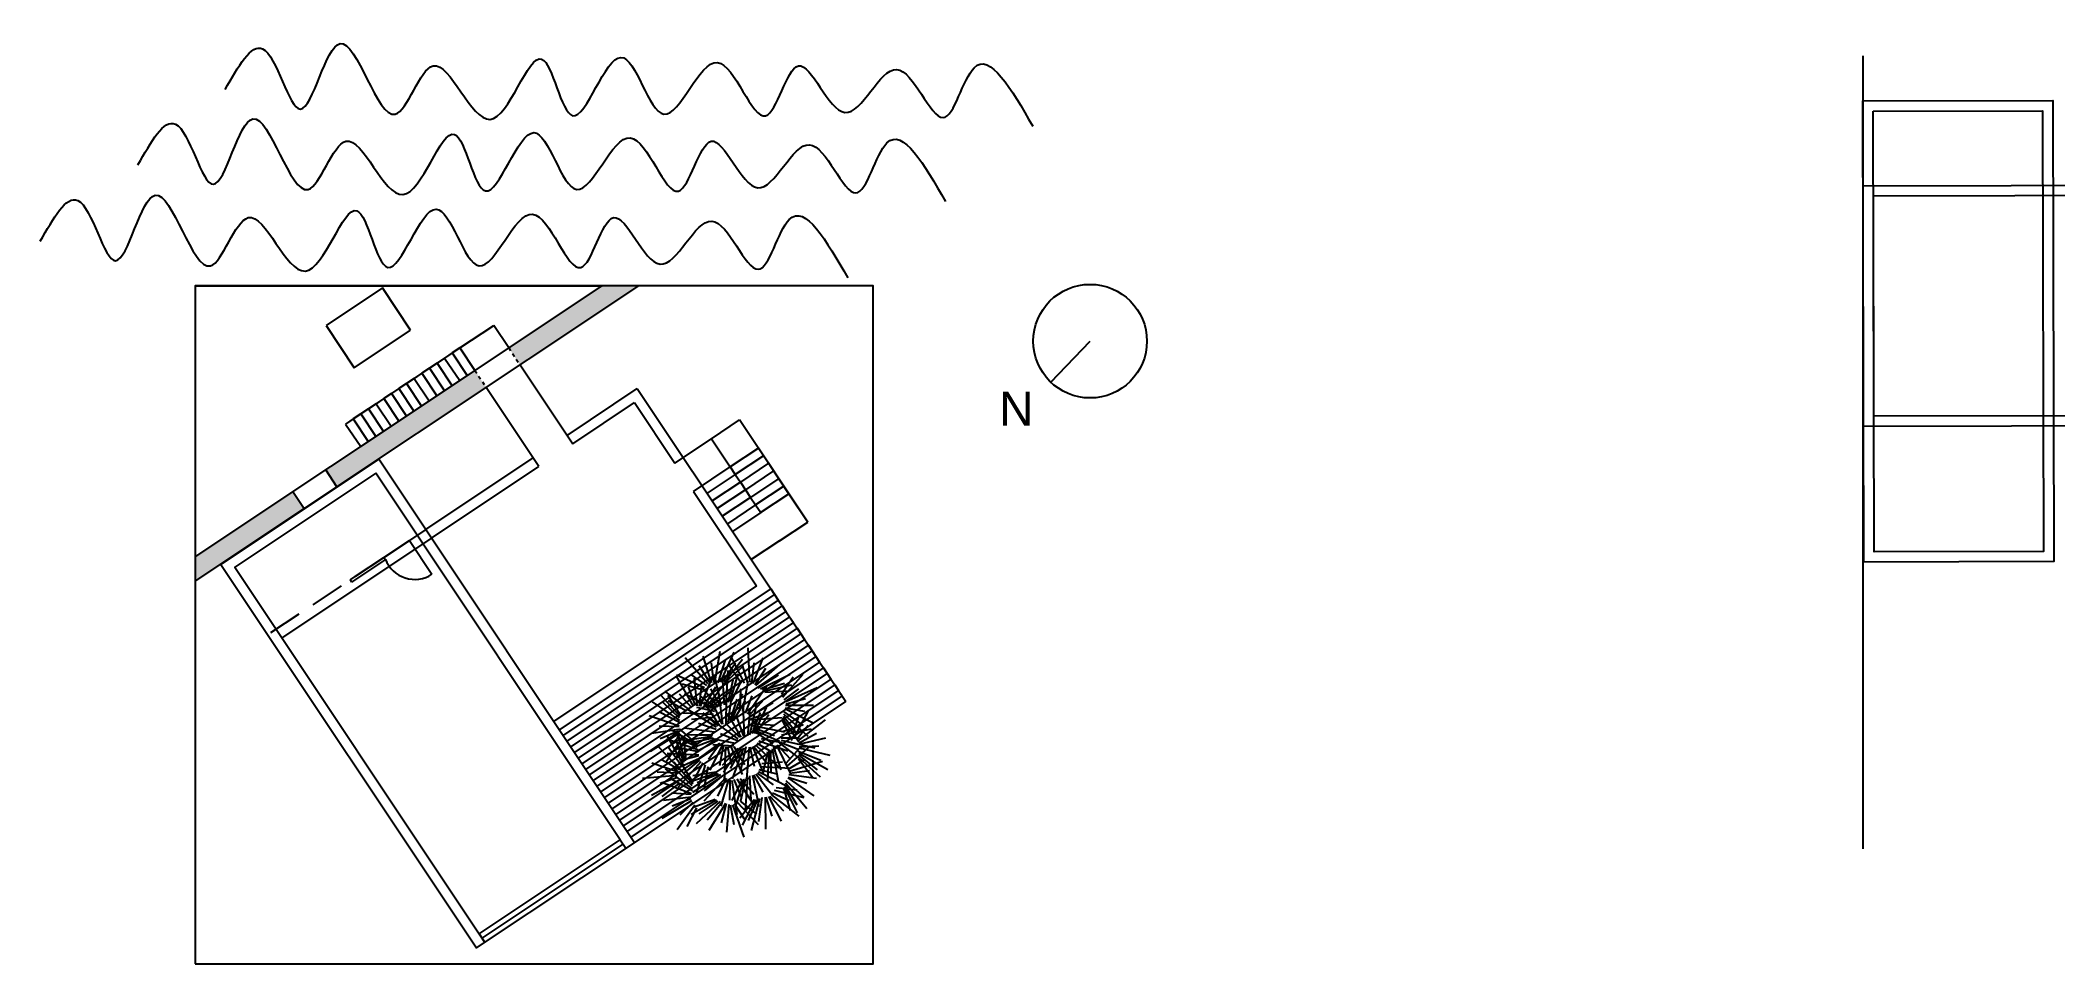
# Model space of a CAD drawing. Header units: inches. Extents: x 74 to 259, y -3 to 170.
# Drawn here: x 162.7 to 222.1, y 48.3 to 75.5 of the extents above; entities that cross this region are included whole.
import ezdxf

# ---------------------------------------------------------------- set-up
doc = ezdxf.new("R2010")
doc.units = ezdxf.units.IN
doc.header["$MEASUREMENT"] = 0
for name, pattern in [('ACAD_ISO07W100', [3, 0, -3]), ('DASHEDX2', [1.5, 1, -0.5]), ('DOT2', [0.125, 0, -0.125])]:
    doc.linetypes.add(name, pattern=pattern)
doc.layers.add('PIANTE', color=7, linetype='Continuous', true_color=0x007a00)
doc.layers.add('PRIMOPIANO', color=151, linetype='Continuous')
doc.styles.get("Standard").update_dxf_attribs({"font": 'Arial.ttf'})

msp = doc.modelspace()

# ---------------------------------------------------------------- texts
at = {"insert": (190.971, 65.171), "char_height": 1, "attachment_point": 1}
msp.add_mtext_dynamic_manual_height_columns('N', width=1.14842, gutter_width=1, heights=[0], dxfattribs=at)

# ---------------------------------------------------------------- blocks, each defined once
blk = doc.blocks.new('albero')
for p, q in [((69.828, 34.754), (69.986, 35.68)), ((69.994, 34.761), (70.406, 35.646)), ((70.862, 34.76), (70.815, 35.777)), ((69.627, 34.716), (68.951, 35.476)), ((69.684, 34.747), (69.365, 35.243)), ((69.728, 34.746), (69.484, 35.528)), ((69.806, 34.755), (69.733, 35.333)), ((69.927, 34.74), (70.145, 35.421)), ((70.061, 34.781), (70.442, 35.335)), ((70.116, 34.768), (70.644, 35.44)), ((70.16, 34.767), (70.671, 35.229)), ((70.169, 34.132), (70.225, 35.107)), ((70.613, 34.725), (70.26, 35.232)), ((70.707, 34.732), (70.3, 35.533)), ((70.8, 34.739), (70.65, 35.262)), ((70.925, 34.749), (70.99, 35.335)), ((70.959, 34.72), (71.261, 35.481)), ((71.025, 34.678), (71.332, 35.173)), ((71.042, 34.664), (71.747, 35.283)), ((69.074, 33.958), (68.352, 34.493)), ((69.524, 34.597), (68.704, 34.963)), ((69.2, 34.052), (68.704, 34.941)), ((69.456, 34.532), (68.863, 34.704)), ((69.262, 34.071), (69.058, 34.624)), ((69.593, 34.661), (69.147, 34.973)), ((69.305, 34.06), (69.236, 34.876)), ((69.382, 34.052), (69.437, 34.631)), ((69.404, 34.046), (69.759, 34.915)), ((69.927, 34.02), (69.411, 34.657)), ((69.498, 34.011), (69.858, 34.628)), ((69.568, 34.016), (70.162, 34.791)), ((69.637, 34.022), (70.129, 34.48)), ((69.688, 33.997), (70.349, 34.539)), ((69.996, 34.057), (69.715, 34.567)), ((70.017, 34.065), (69.822, 34.983)), ((70.065, 33.523), (69.951, 34.455)), ((70.114, 34.088), (70.066, 34.801)), ((70.222, 33.577), (70.363, 34.543)), ((70.223, 34.175), (70.373, 34.831)), ((70.279, 34.184), (70.522, 35.003)), ((70.321, 34.199), (70.625, 34.817)), ((70.577, 33.952), (70.601, 34.569)), ((70.656, 33.901), (70.814, 34.786)), ((70.796, 33.83), (71.372, 34.67)), ((71.11, 34.59), (71.708, 34.982)), ((71.175, 34.564), (72.052, 34.993)), ((71.24, 34.538), (71.884, 34.729)), ((71.274, 34.493), (72.107, 34.683)), ((71.308, 34.464), (71.996, 34.502)), ((71.797, 34.406), (72.138, 34.921)), ((71.838, 34.322), (72.433, 34.995)), ((71.88, 34.237), (72.31, 34.569)), ((71.921, 34.188), (72.849, 34.607)), ((68.8, 33.627), (67.995, 34.18)), ((68.809, 33.558), (68.174, 33.885)), ((68.813, 33.749), (68.237, 34.38)), ((68.791, 33.697), (68.308, 34.164)), ((68.821, 33.792), (68.45, 34.372)), ((68.993, 33.91), (68.451, 34.206)), ((69.154, 34.006), (68.787, 34.407)), ((69.845, 33.955), (68.935, 34.412)), ((69.884, 33.429), (69.018, 33.964)), ((69.832, 33.891), (69.304, 34.016)), ((69.885, 34.005), (69.406, 34.348)), ((69.972, 33.487), (69.514, 34.166)), ((69.731, 33.987), (70.33, 34.327)), ((70.044, 33.518), (69.808, 34.05)), ((70.164, 33.538), (70.178, 34.253)), ((70.281, 33.616), (70.487, 34.256)), ((70.337, 33.619), (70.65, 34.414)), ((70.38, 33.631), (70.737, 34.22)), ((70.707, 33.168), (70.664, 34.106)), ((70.735, 33.851), (70.93, 34.358)), ((70.806, 33.175), (70.874, 33.887)), ((70.84, 33.783), (71.245, 34.211)), ((70.849, 33.74), (71.55, 34.165)), ((70.868, 33.209), (71.081, 34.162)), ((70.877, 33.666), (71.42, 33.876)), ((70.929, 33.244), (71.182, 33.866)), ((70.985, 33.243), (71.358, 34.012)), ((71.855, 33.895), (72.44, 33.483)), ((71.898, 33.985), (72.734, 33.558)), ((71.906, 34.006), (72.479, 33.903)), ((71.92, 34.083), (72.739, 34.083)), ((71.935, 34.125), (72.503, 34.281)), ((72.178, 33.142), (72.602, 33.934)), ((68.779, 33.462), (67.892, 33.771)), ((68.771, 33.362), (67.959, 33.251)), ((68.775, 33.441), (68.193, 33.464)), ((68.762, 33.319), (68.22, 33.087)), ((69.311, 32.89), (68.582, 33.336)), ((69.307, 32.934), (68.789, 33.387)), ((69.793, 33.806), (68.895, 33.844)), ((69.82, 33.285), (68.929, 33.401)), ((69.753, 33.721), (69.139, 33.662)), ((69.866, 33.367), (69.351, 33.537)), ((69.929, 33.475), (69.482, 33.859)), ((70.519, 33.087), (69.696, 33.686)), ((70.567, 33.13), (70.15, 33.547)), ((70.611, 33.138), (70.205, 33.85)), ((70.685, 33.164), (70.491, 33.713)), ((70.881, 33.645), (71.818, 33.714)), ((70.892, 33.545), (71.605, 33.497)), ((70.928, 33.485), (71.886, 33.298)), ((70.963, 33.425), (71.593, 33.189)), ((70.964, 33.368), (71.743, 33.017)), ((70.974, 33.325), (71.545, 32.94)), ((71.029, 33.251), (71.429, 33.811)), ((71.806, 33.209), (72.686, 33.387)), ((71.811, 33.664), (72.1, 33.038)), ((71.824, 33.301), (72.406, 33.506)), ((71.826, 33.706), (72.309, 33.002)), ((71.854, 33.755), (72.269, 33.226)), ((71.855, 33.825), (72.577, 33.167)), ((72.119, 33.215), (72.333, 33.794)), ((72.237, 33.069), (72.58, 33.491)), ((72.289, 33.031), (73.097, 33.65)), ((68.784, 33.258), (67.922, 32.717)), ((68.8, 32.192), (68.149, 32.87)), ((68.885, 33.137), (68.388, 32.389)), ((69.333, 32.769), (68.406, 33.076)), ((68.893, 32.33), (68.426, 33.187)), ((68.832, 33.215), (68.452, 32.827)), ((68.87, 32.264), (68.452, 32.844)), ((69.361, 32.705), (68.66, 32.843)), ((68.937, 33.059), (68.67, 32.502)), ((68.917, 32.396), (68.698, 33.031)), ((69.305, 32.833), (68.71, 33.147)), ((68.96, 32.432), (68.733, 33.256)), ((69.755, 33.154), (68.909, 33.035)), ((68.987, 32.467), (68.919, 33.153)), ((69.848, 33.075), (68.938, 32.722)), ((69.724, 33.185), (69.036, 33.206)), ((69.786, 33.107), (69.128, 32.971)), ((69.773, 33.204), (69.155, 33.198)), ((69.973, 32.964), (69.217, 32.407)), ((69.911, 33.043), (69.282, 32.704)), ((70.444, 32.949), (69.564, 33.132)), ((69.988, 32.948), (69.64, 32.482)), ((70.05, 32.901), (69.685, 32.168)), ((70.391, 32.872), (69.775, 32.913)), ((70.081, 32.869), (69.967, 32.291)), ((70.497, 33.027), (69.995, 33.236)), ((70.512, 32.806), (70.043, 32.302)), ((70.557, 32.809), (70.089, 32.094)), ((70.144, 32.853), (70.105, 31.836)), ((70.207, 32.868), (70.312, 32.335)), ((70.613, 32.801), (70.281, 32.216)), ((70.301, 32.868), (70.638, 32.035)), ((70.678, 32.827), (70.343, 31.91)), ((70.394, 32.867), (70.703, 32.332)), ((70.743, 32.853), (70.584, 32.156)), ((70.843, 32.848), (70.765, 31.912)), ((70.865, 32.849), (70.987, 32.28)), ((70.941, 32.865), (71.252, 32.107)), ((70.986, 32.867), (71.346, 32.401)), ((71.039, 32.904), (71.778, 32.204)), ((71.069, 32.961), (71.539, 32.689)), ((71.131, 33.031), (71.98, 32.737)), ((71.194, 33.101), (71.799, 32.981)), ((71.387, 32.701), (71.239, 32.028)), ((71.424, 32.726), (71.384, 31.872)), ((71.476, 32.747), (71.487, 32.075)), ((71.519, 32.803), (71.697, 31.843)), ((71.561, 32.858), (71.779, 32.178)), ((71.65, 32.904), (72.059, 32.059)), ((71.669, 32.917), (72.063, 32.489)), ((71.727, 32.969), (72.379, 32.474)), ((71.763, 32.994), (72.311, 32.775)), ((71.788, 33.117), (72.331, 33.122)), ((71.791, 33.052), (72.783, 32.826)), ((71.938, 32.371), (72.344, 32.836)), ((71.968, 32.282), (72.646, 32.871)), ((72.292, 32.73), (72.955, 32.463)), ((72.312, 32.928), (73.11, 33.115)), ((72.313, 32.828), (73.225, 32.603)), ((72.315, 32.85), (72.897, 32.881)), ((72.317, 32.972), (72.834, 33.254)), ((68.747, 32.107), (67.973, 32.375)), ((68.72, 32.072), (68.131, 32.111)), ((68.786, 32.175), (68.278, 32.46)), ((69.166, 31.629), (68.376, 32.203)), ((69.358, 32.605), (68.421, 32.655)), ((69.181, 31.75), (68.623, 32.397)), ((69.378, 32.507), (68.63, 32.173)), ((69.159, 31.699), (68.688, 32.178)), ((69.42, 32.41), (68.743, 31.65)), ((69.36, 32.583), (68.795, 32.444)), ((69.191, 31.794), (68.836, 32.384)), ((69.382, 32.463), (68.926, 32.089)), ((69.896, 32.085), (69.087, 31.81)), ((69.86, 32.11), (69.179, 32.002)), ((69.478, 32.382), (69.221, 31.904)), ((69.55, 32.322), (69.282, 31.465)), ((69.622, 32.262), (69.521, 31.653)), ((71.12, 32.126), (72.026, 31.661)), ((71.133, 32.189), (71.66, 32.06)), ((71.173, 32.274), (72.07, 32.229)), ((71.213, 32.359), (71.828, 32.413)), ((71.998, 32.193), (72.468, 32.465)), ((72.032, 32.138), (73.008, 32.43)), ((72.037, 32.074), (72.621, 32.153)), ((72.302, 32.495), (72.726, 31.952)), ((72.306, 32.54), (72.938, 31.964)), ((72.308, 32.662), (73.161, 32.187)), ((72.323, 32.593), (72.848, 32.174)), ((68.712, 32.008), (67.698, 31.916)), ((68.746, 31.855), (67.964, 31.413)), ((68.735, 31.948), (68.22, 31.775)), ((69.14, 31.465), (68.262, 31.797)), ((68.757, 31.761), (68.267, 31.386)), ((69.173, 31.56), (68.547, 31.904)), ((70.002, 32.024), (69.174, 31.508)), ((69.935, 32.044), (69.314, 31.788)), ((70.145, 31.939), (69.507, 31.25)), ((70.07, 32.005), (69.515, 31.554)), ((70.163, 31.926), (69.909, 31.403)), ((70.233, 31.891), (70.011, 31.103)), ((70.27, 31.866), (70.266, 31.277)), ((70.642, 31.886), (70.332, 31.27)), ((70.334, 31.862), (70.485, 30.855)), ((70.393, 31.889), (70.596, 31.384)), ((70.683, 31.9), (70.434, 31.083)), ((70.485, 31.905), (70.972, 31.151)), ((70.578, 31.922), (70.981, 31.455)), ((70.739, 31.909), (70.584, 31.254)), ((70.794, 31.952), (70.73, 30.977)), ((70.85, 31.995), (70.892, 31.282)), ((70.947, 32.018), (71.134, 31.097)), ((70.968, 32.025), (71.244, 31.513)), ((71.037, 32.061), (71.547, 31.421)), ((71.079, 32.076), (71.555, 31.729)), ((71.531, 31.498), (72.024, 31.271)), ((71.586, 31.573), (72.459, 31.359)), ((71.642, 31.649), (72.256, 31.586)), ((71.854, 31.633), (72.057, 30.975)), ((71.874, 31.673), (72.26, 30.911)), ((71.909, 31.717), (72.25, 31.138)), ((71.918, 31.787), (72.547, 31.039)), ((71.928, 31.856), (72.453, 31.371)), ((71.983, 31.94), (72.755, 31.406)), ((71.993, 31.96), (72.547, 31.782)), ((72.017, 32.034), (72.829, 31.925)), ((69.14, 31.261), (68.264, 30.742)), ((69.129, 31.365), (68.315, 31.275)), ((69.135, 31.443), (68.554, 31.482)), ((69.119, 31.322), (68.572, 31.104)), ((69.237, 31.137), (68.72, 30.402)), ((69.186, 31.216), (68.796, 30.839)), ((69.287, 31.058), (69.005, 30.508)), ((69.877, 31.282), (69.134, 30.862)), ((69.837, 31.3), (69.189, 31.067)), ((69.993, 31.243), (69.276, 30.581)), ((69.923, 31.25), (69.361, 30.882)), ((70.063, 31.236), (69.602, 30.69)), ((70.149, 31.186), (69.651, 30.39)), ((70.169, 31.177), (70.017, 30.615)), ((70.245, 31.156), (70.174, 30.34)), ((70.285, 31.138), (70.391, 30.558)), ((70.349, 31.146), (70.686, 30.185)), ((70.402, 31.183), (70.696, 30.726)), ((70.49, 31.217), (71.109, 30.566)), ((70.991, 31.292), (70.57, 30.747)), ((70.577, 31.25), (71.061, 30.866)), ((71.035, 31.299), (70.635, 30.544)), ((71.091, 31.296), (70.815, 30.684)), ((71.153, 31.328), (70.906, 30.384)), ((71.216, 31.36), (71.122, 30.652)), ((71.316, 31.364), (71.325, 30.425)), ((71.338, 31.368), (71.512, 30.812)), ((71.413, 31.39), (71.792, 30.664)), ((71.456, 31.397), (71.858, 30.965)), ((71.506, 31.438), (72.307, 30.81))]:
    blk.add_line(p, q)

# ---------------------------------------------------------------- hatches: boundary and pattern name
h = msp.add_hatch(color=0)
h.dxf.hatch_style = 1
h.paths.add_polyline_path([(170.462, 61.715), (170.129, 62.215), (167.255, 60.299), (167.255, 59.578)])
h.paths.add_polyline_path([(172.666, 63.185), (173.551, 63.775), (173.223, 64.277), (172.134, 63.551), (171.102, 62.863), (171.435, 62.364)])
h.paths.add_polyline_path([(175.836, 65.298), (175.503, 65.798), (173.223, 64.277), (173.551, 63.775)])
h.paths.add_polyline_path([(180.337, 68.299), (179.255, 68.299), (176.502, 66.463), (176.835, 65.964)])

# ---------------------------------------------------------------- linework, layer by layer
for p, q in [((216.455, 75.081), (216.455, 51.686)), ((167.255, 68.299), (179.255, 68.299)), ((167.255, 68.299), (167.255, 60.299)), ((167.255, 60.299), (179.255, 68.299)), ((167.255, 59.578), (180.337, 68.299)), ((175.06, 66.463), (176.058, 67.129)), ((176.502, 66.463), (176.058, 67.129)), ((192.494, 65.452), (193.654, 66.662)), ((175.06, 66.463), (171.69, 64.217)), ((175.06, 66.463), (175.503, 65.798)), ((176.835, 65.964), (178.388, 63.634)), ((175.503, 65.798), (172.134, 63.551)), ((177.389, 62.969), (175.836, 65.298)), ((178.221, 63.884), (180.293, 65.265)), ((178.388, 63.634), (180.21, 64.849)), ((180.21, 64.849), (181.401, 63.062)), ((180.293, 65.265), (181.651, 63.229)), ((171.69, 64.217), (172.134, 63.551)), ((182.48, 63.784), (183.307, 64.337)), ((185.323, 61.326), (183.307, 64.337)), ((174.053, 61.105), (177.223, 63.218)), ((174.219, 60.855), (177.389, 62.969)), ((171.435, 62.364), (171.102, 62.863)), ((182.205, 62.397), (184.232, 59.358)), ((170.462, 61.715), (170.129, 62.215)), ((181.956, 62.23), (183.816, 59.441)), ((183.816, 59.441), (177.825, 55.447)), ((184.232, 59.358), (177.991, 55.197)), ((184.232, 59.358), (186.45, 56.032)), ((180.21, 51.869), (186.45, 56.032)), ((179.794, 51.952), (179.96, 51.703)), ((175.634, 49.179), (175.8, 48.929))]:
    msp.add_line(p, q)
at = {"ltscale": 0.5}
for p, q in [((174.386, 66.014), (174.161, 65.864)), ((174.61, 66.164), (174.386, 66.014)), ((174.386, 66.014), (174.829, 65.348)), ((174.835, 66.314), (174.61, 66.164)), ((174.61, 66.164), (175.054, 65.498)), ((175.06, 66.463), (174.835, 66.314)), ((174.835, 66.314), (175.279, 65.648)), ((173.487, 65.415), (173.262, 65.265)), ((173.712, 65.565), (173.487, 65.415)), ((173.487, 65.415), (173.931, 64.749)), ((173.936, 65.714), (173.712, 65.565)), ((173.712, 65.565), (174.156, 64.899)), ((174.161, 65.864), (173.936, 65.714)), ((173.936, 65.714), (174.38, 65.049)), ((174.161, 65.864), (174.605, 65.199)), ((172.588, 64.816), (172.364, 64.666)), ((172.813, 64.966), (172.588, 64.816)), ((172.588, 64.816), (173.032, 64.15)), ((173.038, 65.115), (172.813, 64.966)), ((172.813, 64.966), (173.257, 64.3)), ((173.262, 65.265), (173.038, 65.115)), ((173.038, 65.115), (173.482, 64.45)), ((173.262, 65.265), (173.706, 64.599)), ((171.915, 64.367), (171.69, 64.217)), ((171.69, 64.217), (172.134, 63.551)), ((172.139, 64.516), (171.915, 64.367)), ((171.915, 64.367), (172.358, 63.701)), ((172.364, 64.666), (172.139, 64.516)), ((172.139, 64.516), (172.583, 63.851)), ((172.364, 64.666), (172.808, 64)), ((181.401, 63.062), (182.48, 63.784)), ((182.48, 63.784), (183.036, 62.954)), ((181.651, 63.229), (182.208, 62.398)), ((183.868, 63.509), (183.036, 62.954)), ((184.018, 63.284), (183.186, 62.729)), ((184.168, 63.059), (183.336, 62.504)), ((184.064, 63.215), (183.869, 63.506)), ((184.214, 62.99), (184.064, 63.215)), ((184.768, 62.158), (184.214, 62.99)), ((181.956, 62.23), (183.036, 62.954)), ((183.186, 62.729), (182.354, 62.174)), ((183.336, 62.505), (182.503, 61.95)), ((183.036, 62.954), (183.186, 62.729)), ((183.186, 62.729), (183.336, 62.505)), ((183.336, 62.505), (183.485, 62.28)), ((184.317, 62.835), (183.485, 62.28)), ((184.467, 62.61), (183.635, 62.055)), ((184.617, 62.385), (183.785, 61.831)), ((183.485, 62.28), (182.653, 61.725)), ((183.635, 62.055), (182.803, 61.5)), ((183.785, 61.831), (182.953, 61.276)), ((183.485, 62.28), (183.635, 62.055)), ((183.635, 62.055), (183.785, 61.831)), ((183.785, 61.831), (183.935, 61.606)), ((183.933, 61.608), (184.767, 62.161)), ((184.768, 62.158), (185.323, 61.326)), ((183.935, 61.606), (183.103, 61.051)), ((184.489, 60.774), (185.323, 61.326)), ((174.219, 60.855), (169.809, 57.915)), ((172.821, 60.284), (173.57, 60.783)), ((173.57, 60.783), (174.236, 59.785)), ((184.489, 60.774), (183.657, 60.219)), ((171.823, 59.618), (172.821, 60.284)), ((172.862, 60.223), (171.864, 59.557)), ((172.821, 60.285), (172.862, 60.223)), ((171.823, 59.618), (171.864, 59.557)), ((184.343, 59.191), (178.102, 55.031)), ((184.454, 59.025), (178.213, 54.865)), ((184.564, 58.858), (178.324, 54.698)), ((184.232, 59.358), (184.343, 59.191)), ((184.343, 59.191), (184.454, 59.025)), ((184.453, 59.025), (184.564, 58.858)), ((184.564, 58.858), (184.675, 58.692)), ((184.675, 58.692), (178.435, 54.532)), ((184.786, 58.526), (178.546, 54.365)), ((184.898, 58.359), (178.657, 54.199)), ((184.675, 58.692), (184.786, 58.526)), ((184.787, 58.526), (184.898, 58.359)), ((184.897, 58.359), (185.008, 58.193)), ((185.008, 58.193), (178.768, 54.032)), ((185.119, 58.026), (178.879, 53.866)), ((185.23, 57.86), (178.99, 53.7)), ((185.341, 57.694), (179.101, 53.533)), ((185.008, 58.193), (185.119, 58.026)), ((185.119, 58.026), (185.23, 57.86)), ((185.23, 57.86), (185.341, 57.694)), ((185.342, 57.694), (185.453, 57.527)), ((185.453, 57.527), (179.212, 53.367)), ((185.563, 57.361), (179.323, 53.2)), ((185.674, 57.194), (179.433, 53.034)), ((185.785, 57.028), (179.544, 52.868)), ((185.452, 57.527), (185.563, 57.361)), ((185.563, 57.361), (185.674, 57.194)), ((185.674, 57.194), (185.785, 57.028)), ((185.785, 57.028), (185.896, 56.861)), ((185.896, 56.861), (179.655, 52.701)), ((186.007, 56.695), (179.766, 52.535)), ((186.118, 56.529), (179.877, 52.368)), ((185.896, 56.861), (186.007, 56.695)), ((186.007, 56.695), (186.118, 56.529)), ((186.118, 56.529), (186.229, 56.362)), ((186.229, 56.362), (179.988, 52.202)), ((186.34, 56.196), (180.099, 52.036)), ((186.229, 56.362), (186.34, 56.196))]:
    msp.add_line(p, q, dxfattribs=at)
at = {"linetype": 'ACAD_ISO07W100', "ltscale": 30}
for p, q in [((176.502, 66.463), (176.835, 65.964)), ((175.503, 65.798), (175.836, 65.298))]:
    msp.add_line(p, q, dxfattribs=at)
at = {"linetype": 'ACAD_ISO07W100'}
msp.add_line((176.502, 66.463), (176.835, 65.964), dxfattribs=at)
at = {"linetype": 'DOT2', "ltscale": 0.5}
for p, q in [((176.502, 66.463), (176.835, 65.964)), ((175.503, 65.798), (175.836, 65.298))]:
    msp.add_line(p, q, dxfattribs=at)
at = {"linetype": 'DASHEDX2'}
msp.add_line((174.053, 61.105), (169.393, 57.999), dxfattribs=at)
for points in [[(216.455, 73.748), (222.055, 73.759), (222.083, 60.159), (216.483, 60.148)], [(216.755, 73.448), (221.755, 73.459), (221.782, 60.459), (216.782, 60.448)], [(216.475, 64.148), (216.46, 71.248), (229.56, 71.275), (229.575, 64.175)], [(216.774, 64.448), (216.761, 70.948), (229.261, 70.974), (229.274, 64.474)], [(167.255, 48.299), (187.255, 48.299), (187.255, 68.299), (167.255, 68.299)], [(172.666, 63.185), (168.007, 60.079), (175.551, 48.763), (180.21, 51.869)], [(172.583, 62.769), (168.423, 59.995), (175.634, 49.179), (179.794, 51.952)]]:
    msp.add_lwpolyline(points, close=True)
msp.add_lwpolyline([(175.717, 49.054), (179.877, 51.827)])
msp.add_circle((193.654, 66.662), 1.676)
at = {"ltscale": 0.5}
msp.add_arc((173.73, 60.57), 0.934, 201.78423, 302.82249, dxfattribs=at)
at = {"layer": 'PRIMOPIANO'}
for p, q in [((172.776, 68.237), (171.111, 67.128)), ((173.607, 66.989), (172.776, 68.237)), ((171.111, 67.128), (171.943, 65.88)), ((171.943, 65.88), (173.607, 66.989))]:
    msp.add_line(p, q, dxfattribs=at)
at = {"layer": 'PRIMOPIANO', "ltscale": 0.5}
for points in [[(168.135, 74.084), (169.239, 75.288), (170.357, 73.51), (171.526, 75.44), (173.153, 73.357), (174.271, 74.78), (175.948, 73.205), (177.473, 74.983), (178.386, 73.313), (179.811, 75.034), (181.082, 73.357), (182.658, 74.881), (184.081, 73.306), (185.047, 74.78), (186.419, 73.408), (187.944, 74.678), (189.316, 73.256), (190.231, 74.729), (191.959, 73.002)], [(165.562, 71.863), (166.666, 73.066), (167.784, 71.288), (168.953, 73.219), (170.58, 71.136), (171.698, 72.558), (173.375, 70.984), (174.9, 72.762), (175.813, 71.092), (177.238, 72.812), (178.509, 71.136), (180.085, 72.66), (181.508, 71.085), (182.474, 72.558), (183.846, 71.187), (185.371, 72.457), (186.743, 71.034), (187.658, 72.508), (189.386, 70.78)], [(162.681, 69.609), (163.785, 70.813), (164.903, 69.035), (166.072, 70.966), (167.699, 68.883), (168.817, 70.305), (170.494, 68.73), (172.019, 70.508), (172.932, 68.839), (174.357, 70.559), (175.628, 68.883), (177.204, 70.407), (178.627, 68.832), (179.593, 70.305), (180.965, 68.934), (182.49, 70.204), (183.862, 68.781), (184.777, 70.254), (186.505, 68.527)]]:
    msp.add_spline(points, degree=3, dxfattribs=at)

# ---------------------------------------------------------------- block references
at = {"layer": 'PIANTE'}
msp.add_blockref('albero', (112.751, 21.843), dxfattribs=at)

msp.set_redraw_order([(e.dxf.handle, doc.entitydb.next_handle()) for e in msp.query("TEXT MTEXT ATTDEF DIMENSION ARC_DIMENSION")])  # texts and dimensions are drawn at this point

doc.saveas('drawing.dxf')
